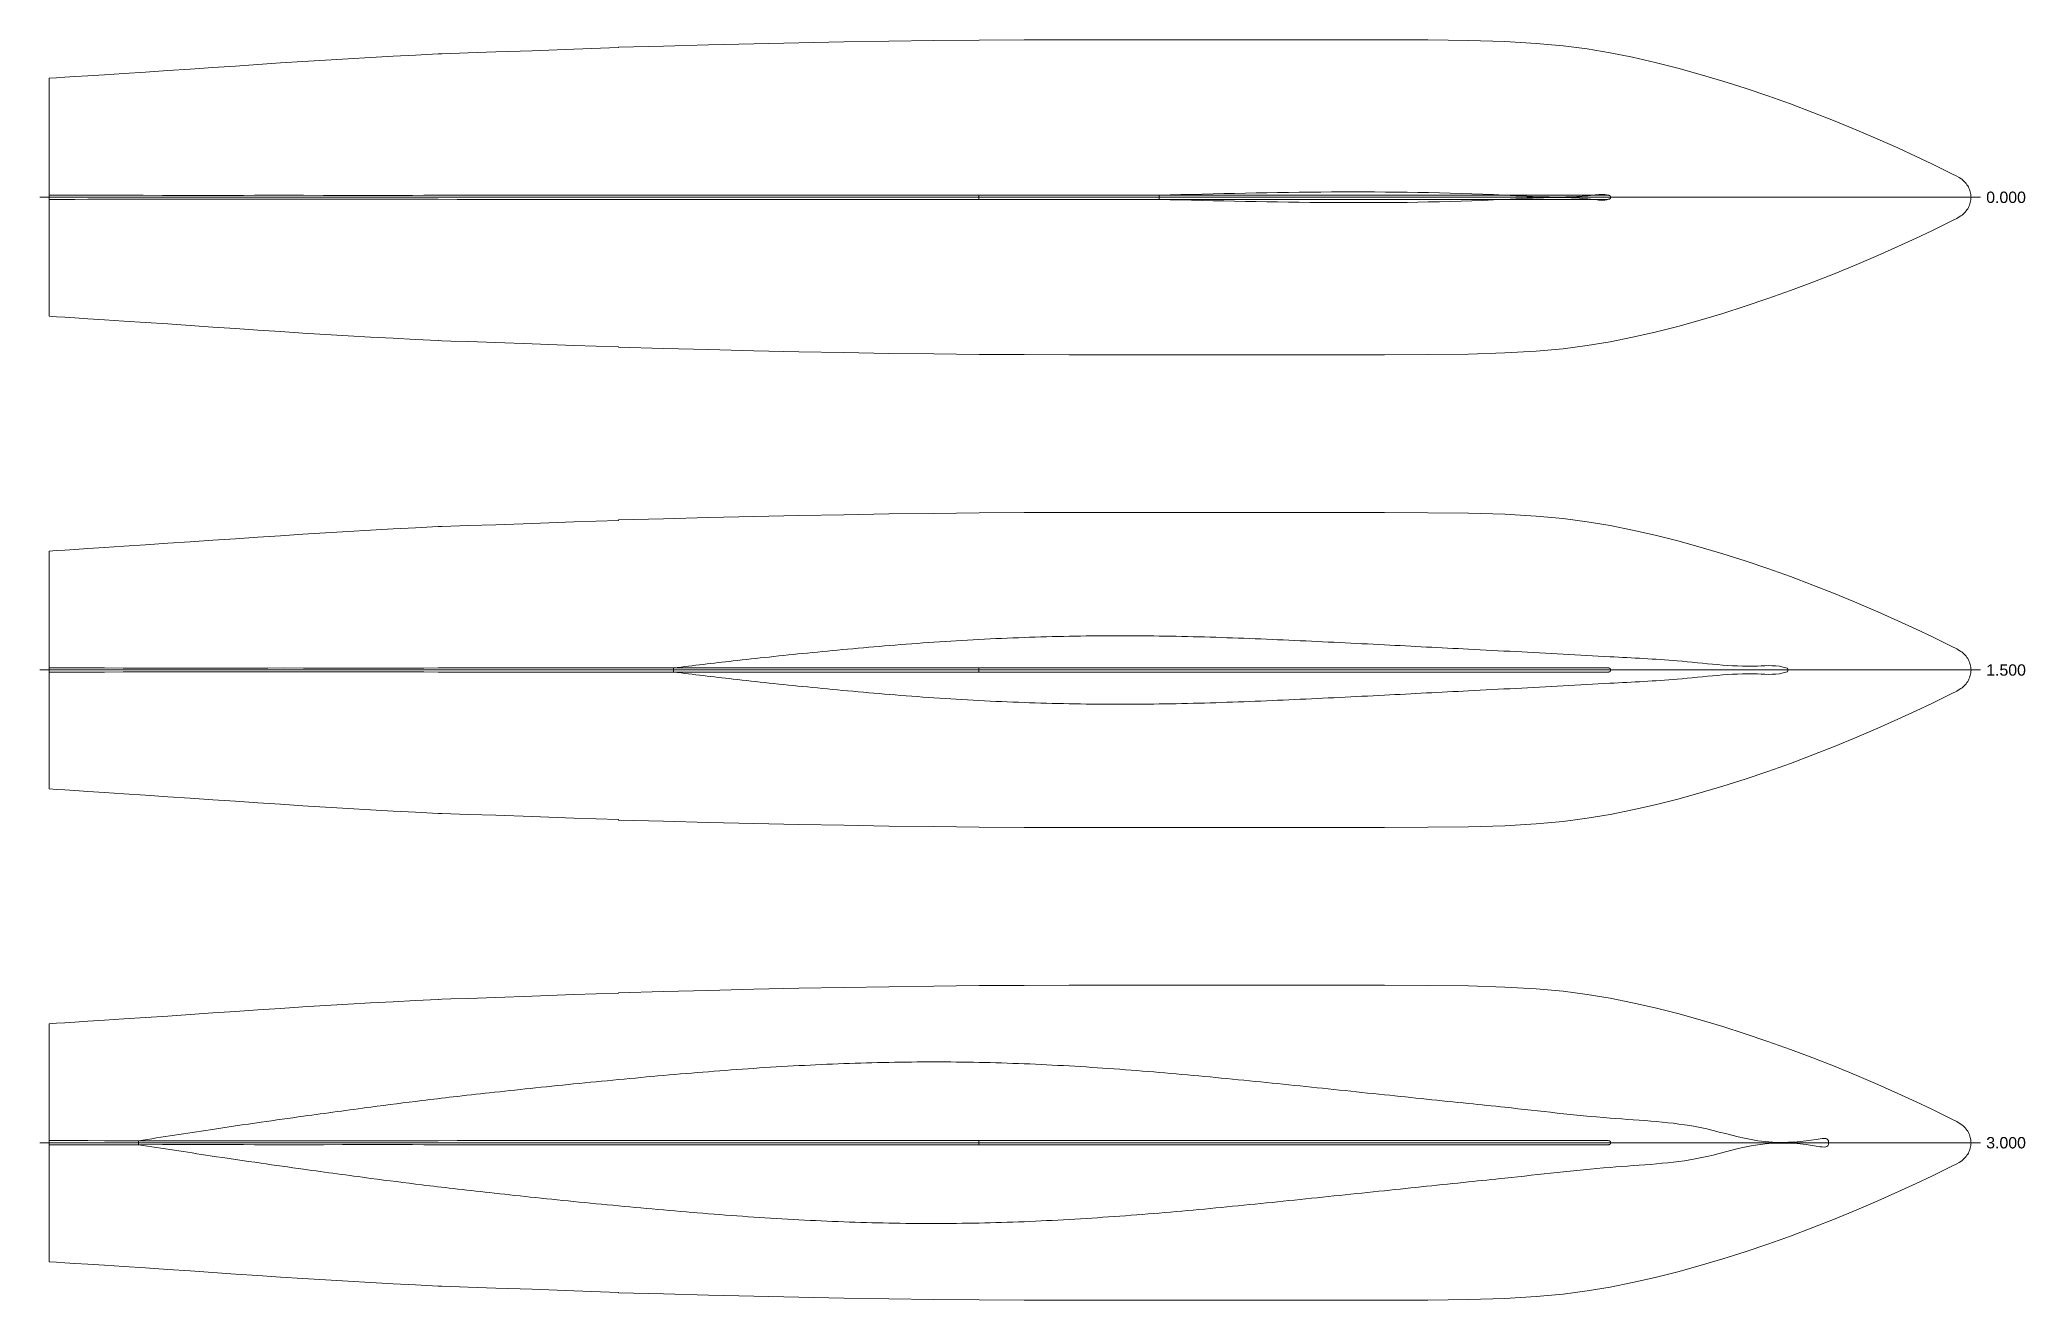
# Model space of a CAD drawing. Extents: x -2667 to 137820, y -377406 to -22201.
# Drawn here: x -2667 to 137199, y -111002 to -22201 of the extents above; entities that cross this region are included whole.
import ezdxf
from ezdxf.enums import TextEntityAlignment as Align

# ---------------------------------------------------------------- set-up
doc = ezdxf.new("R2010")
doc.units = 0
doc.header["$MEASUREMENT"] = 0
doc.linetypes.add('Center', pattern=[2000, 1250, -250, 250, -250])
for name, color, linetype, lineweight, true_color in [('Center_line', 1, 'Center', 0, 0xff0000), ('edges', 8, 'Continuous', 0, 0x808080), ('Text', 7, 'Continuous', 0, 0xffffff), ('Waterlines', 150, 'Continuous', 0, 0x007fff)]:
    doc.layers.add(name, color=color, linetype=linetype, lineweight=lineweight, true_color=true_color)
doc.styles.add('textstyle11', font='')
doc.styles.add('textstyle12', font='')
doc.styles.add('textstyle13', font='')
doc.styles.get('textstyle11').set_extended_font_data('arial.ttf')
doc.styles.get('textstyle12').set_extended_font_data('arial.ttf')
doc.styles.get('textstyle13').set_extended_font_data('arial.ttf')

msp = doc.modelspace()

# ---------------------------------------------------------------- texts
at = {"layer": 'Text'}
for s, style, p in [('0.000', 'textstyle11', (134446, -33301)), ('1.500', 'textstyle12', (134446, -66601)), ('3.000', 'textstyle13', (134446, -99902))]:
    msp.add_text(s, height=800, dxfattribs=dict(at, style=style)).set_placement(p, align=Align.MIDDLE_LEFT)

# ---------------------------------------------------------------- linework, layer by layer
at = {"layer": 'Center_line'}
for p, q in [((-2667, -33301), (134046, -33301)), ((-2667, -66601), (134046, -66601)), ((-2667, -99902), (134046, -99902))]:
    msp.add_line(p, q, dxfattribs=at)
at = {"layer": 'edges'}
for points in [[(38100, -22731), (41275, -22648), (44450, -22568), (47625, -22492), (50800, -22422), (53975, -22360), (57150, -22307), (60325, -22265), (63500, -22234), (66675, -22215), (69850, -22205), (73025, -22201), (76200, -22201), (79375, -22201), (82550, -22201), (85725, -22201), (88900, -22201), (92058, -22203), (95118, -22217), (97979, -22257), (100542, -22334), (102741, -22459), (104643, -22633), (106346, -22855), (107950, -23126), (109537, -23442), (111125, -23803), (112712, -24204), (114300, -24642), (115887, -25115), (117475, -25621), (119062, -26159), (120650, -26726), (122235, -27320), (123802, -27935), (125337, -28564), (126820, -29199), (128229, -29829), (129511, -30422), (130607, -30944), (131458, -31357), (132027, -31639), (132366, -31814), (132551, -31917), (132655, -31987), (132741, -32053), (132821, -32121), (132896, -32191), (132966, -32263), (133029, -32338), (133088, -32415), (133140, -32494), (133188, -32575), (133229, -32659), (133265, -32745), (133296, -32833), (133321, -32923), (133340, -33015), (133356, -33110), (133369, -33205), (133380, -33301)], [(-194, -24803), (725, -24744), (1893, -24668), (3266, -24579), (4774, -24480), (6350, -24376), (7938, -24269), (9525, -24161), (11113, -24053), (12700, -23946), (14288, -23840), (15875, -23738), (17463, -23639), (19050, -23544), (20638, -23454), (22225, -23367), (23813, -23283), (25400, -23201)], [(25400, -23201), (25433, -23201), (25665, -23195), (26293, -23174), (27517, -23132)], [(27517, -23132), (29468, -23064), (32015, -22974), (34958, -22870), (38100, -22760)], [(38100, -22760), (38100, -22752), (38100, -22745), (38100, -22738), (38100, -22731)], [(-2001, -33301), (-2001, -31206), (-2000, -29111), (-2000, -27016), (-2000, -24921)], [(-2000, -24921), (-1489, -24887)], [(-1998, -33151), (-1998, -32632), (-1999, -32101), (-1999, -31545), (-2000, -30952), (-2000, -30315), (-2000, -29659), (-2000, -29011), (-2000, -28401), (-2000, -27853), (-2000, -27369), (-2000, -26945), (-2000, -26577), (-2000, -26261), (-2000, -25992), (-2000, -25765), (-2000, -25575), (-2000, -25417), (-2000, -25288), (-2000, -25185), (-2000, -25105), (-2000, -25046), (-2000, -25004), (-2000, -24975), (-2000, -24956), (-2000, -24942), (-2000, -24932), (-2000, -24926), (-2000, -24921)], [(-1489, -24887), (-909, -24850)], [(-909, -24850), (-194, -24803)], [(-1998, -33301), (-1999, -33301), (-2000, -33301), (-2000, -33301), (-2001, -33301), (-2001, -33301), (-2001, -33301), (-2001, -33301), (-2001, -33301), (-2001, -33301), (-2001, -33301), (-2001, -33301), (-2001, -33301), (-2001, -33301), (-2001, -33301), (-2001, -33301), (-2001, -33301), (-2001, -33301), (-2001, -33301), (-2001, -33301), (-2001, -33301), (-2001, -33301), (-2001, -33301), (-2001, -33301), (-2001, -33301), (-2001, -33301), (-2001, -33301), (-2001, -33301), (-2001, -33301)], [(-1998, -33301), (-1999, -33301), (-2000, -33301), (-2000, -33301), (-2001, -33301), (-2001, -33301), (-2001, -33301), (-2001, -33301), (-2001, -33301), (-2001, -33301), (-2001, -33301), (-2001, -33301), (-2001, -33301), (-2001, -33301), (-2001, -33301), (-2001, -33301), (-2001, -33301), (-2001, -33301), (-2001, -33301), (-2001, -33301), (-2001, -33301), (-2001, -33301), (-2001, -33301), (-2001, -33301), (-2001, -33301), (-2001, -33301), (-2001, -33301), (-2001, -33301), (-2001, -33301)], [(-2001, -33301), (-2001, -35396), (-2000, -37491), (-2000, -39586), (-2000, -41681)], [(-1998, -33451), (-1998, -33969), (-1999, -34500), (-1999, -35056), (-2000, -35650), (-2000, -36286), (-2000, -36943), (-2000, -37591), (-2000, -38200), (-2000, -38748), (-2000, -39232), (-2000, -39656), (-2000, -40024), (-2000, -40340), (-2000, -40609), (-2000, -40836), (-2000, -41026), (-2000, -41184), (-2000, -41313), (-2000, -41416), (-2000, -41496), (-2000, -41555), (-2000, -41597), (-2000, -41626), (-2000, -41646), (-2000, -41659), (-2000, -41669), (-2000, -41675), (-2000, -41681)], [(63495, -33151), (61273, -33152), (59131, -33153), (57152, -33154), (55417, -33155), (53973, -33155), (52744, -33155), (51616, -33155), (50480, -33154), (49243, -33153), (47895, -33152), (46444, -33152), (44901, -33151), (43287, -33151), (41681, -33151), (40178, -33152), (38871, -33152), (37805, -33152), (36832, -33151), (35757, -33151), (34384, -33151), (32591, -33151), (30553, -33152), (28520, -33153), (26739, -33155), (25393, -33159), (24396, -33163), (23593, -33167), (22831, -33169), (21979, -33171), (21007, -33170), (19907, -33168), (18672, -33166), (17314, -33164), (15916, -33161), (14578, -33160), (13403, -33160), (12458, -33162), (11678, -33165), (10964, -33168), (10219, -33170), (9360, -33171), (8370, -33170), (7249, -33168), (5994, -33166), (4624, -33163), (3221, -33161), (1888, -33158), (725, -33156), (-193, -33154), (-908, -33153), (-1487, -33152), (-1998, -33151)], [(-1998, -33301), (-1998, -33263), (-1998, -33226), (-1998, -33188), (-1998, -33151)], [(63495, -33301), (61273, -33301), (59131, -33301), (57152, -33301), (55416, -33301), (53973, -33301), (52743, -33301), (51616, -33301), (50479, -33301), (49242, -33301), (47894, -33301), (46444, -33301), (44900, -33301), (43286, -33301), (41681, -33301), (40178, -33301), (38871, -33301), (37805, -33301), (36832, -33301), (35757, -33301), (34383, -33301), (32590, -33301), (30553, -33301), (28519, -33301), (26739, -33301), (25393, -33301), (24396, -33301), (23593, -33301), (22830, -33301), (21979, -33301), (21006, -33301), (19907, -33301), (18672, -33301), (17314, -33301), (15916, -33301), (14578, -33301), (13403, -33301), (12458, -33301), (11677, -33301), (10964, -33301), (10219, -33301), (9360, -33301), (8370, -33301), (7249, -33301), (5994, -33301), (4624, -33301), (3221, -33301), (1888, -33301), (725, -33301), (-194, -33301), (-909, -33301), (-1488, -33301), (-1998, -33301)], [(63495, -33301), (61273, -33301), (59131, -33301), (57152, -33301), (55416, -33301), (53973, -33301), (52743, -33301), (51616, -33301), (50479, -33301), (49242, -33301), (47894, -33301), (46444, -33301), (44900, -33301), (43286, -33301), (41681, -33301), (40178, -33301), (38871, -33301), (37805, -33301), (36832, -33301), (35757, -33301), (34383, -33301), (32590, -33301), (30553, -33301), (28519, -33301), (26739, -33301), (25393, -33301), (24396, -33301), (23593, -33301), (22830, -33301), (21979, -33301), (21006, -33301), (19907, -33301), (18672, -33301), (17314, -33301), (15916, -33301), (14578, -33301), (13403, -33301), (12458, -33301), (11677, -33301), (10964, -33301), (10219, -33301), (9360, -33301), (8370, -33301), (7249, -33301), (5994, -33301), (4624, -33301), (3221, -33301), (1888, -33301), (725, -33301), (-194, -33301), (-909, -33301), (-1488, -33301), (-1998, -33301)], [(-1998, -33301), (-1998, -33338), (-1998, -33376), (-1998, -33413), (-1998, -33451)], [(63495, -33451), (61273, -33449), (59131, -33448), (57152, -33447), (55417, -33446), (53973, -33446), (52744, -33446), (51616, -33446), (50480, -33447), (49243, -33448), (47895, -33449), (46444, -33449), (44901, -33450), (43287, -33450), (41681, -33450), (40178, -33450), (38871, -33450), (37805, -33450), (36832, -33450), (35757, -33450), (34384, -33450), (32591, -33450), (30553, -33450), (28520, -33448), (26739, -33446), (25393, -33442), (24396, -33438), (23593, -33434), (22831, -33432), (21979, -33431), (21007, -33431), (19907, -33433), (18672, -33435), (17314, -33438), (15916, -33440), (14578, -33441), (13403, -33441), (12458, -33439), (11678, -33436), (10964, -33433), (10219, -33431), (9360, -33430), (8370, -33431), (7249, -33433), (5994, -33435), (4624, -33438), (3221, -33441), (1888, -33443), (725, -33445), (-193, -33447), (-908, -33448), (-1487, -33450), (-1998, -33451)], [(38100, -43871), (41275, -43953), (44450, -44033), (47625, -44109), (50800, -44179), (53975, -44241), (57150, -44294), (60325, -44336), (63500, -44367), (66675, -44386), (69850, -44396), (73025, -44400), (76200, -44401), (79375, -44401), (82550, -44401), (85725, -44401), (88900, -44401), (92058, -44398), (95118, -44384), (97979, -44344), (100542, -44267), (102741, -44142), (104643, -43968), (106346, -43746), (107950, -43476), (109537, -43159), (111125, -42798), (112712, -42397), (114300, -41959), (115887, -41486), (117475, -40980), (119062, -40442), (120650, -39876), (122235, -39281), (123802, -38666), (125337, -38038), (126820, -37402), (128229, -36772), (129511, -36179), (130607, -35657), (131458, -35244), (132027, -34962), (132366, -34788), (132551, -34684), (132655, -34614), (132741, -34549), (132821, -34481), (132896, -34410), (132966, -34338), (133029, -34263), (133088, -34186), (133140, -34107), (133188, -34026), (133229, -33942), (133265, -33857), (133296, -33769), (133321, -33678), (133340, -33586), (133356, -33492), (133369, -33396), (133380, -33301)], [(65616, -33151), (64392, -33151), (63764, -33151), (63532, -33151), (63498, -33151), (63498, -33151), (63497, -33151), (63496, -33151), (63495, -33151)], [(63495, -33301), (63495, -33263), (63495, -33226), (63495, -33188), (63495, -33151)], [(107868, -33301), (107828, -33301), (107696, -33301), (107374, -33301), (106766, -33301), (105792, -33301), (104429, -33301), (102672, -33301), (100514, -33301), (97967, -33301), (95114, -33301), (92058, -33301), (88900, -33301), (85725, -33301), (82550, -33301), (79375, -33301), (76200, -33301), (73058, -33301), (70114, -33301), (67567, -33301), (65616, -33301), (64392, -33301), (63764, -33301), (63532, -33301), (63498, -33301), (63498, -33301), (63497, -33301), (63496, -33301), (63495, -33301)], [(63495, -33301), (63495, -33338), (63495, -33376), (63495, -33413), (63495, -33451)], [(107868, -33301), (107828, -33301), (107696, -33301), (107374, -33301), (106766, -33301), (105792, -33301), (104429, -33301), (102672, -33301), (100514, -33301), (97967, -33301), (95114, -33301), (92058, -33301), (88900, -33301), (85725, -33301), (82550, -33301), (79375, -33301), (76200, -33301), (73058, -33301), (70114, -33301), (67567, -33301), (65616, -33301), (64392, -33301), (63764, -33301), (63532, -33301), (63498, -33301), (63498, -33301), (63497, -33301), (63496, -33301), (63495, -33301)], [(65616, -33451), (64392, -33451), (63764, -33451), (63532, -33451), (63498, -33451), (63498, -33451), (63497, -33451), (63496, -33451), (63495, -33451)], [(107856, -33158), (107823, -33156), (107694, -33154), (107374, -33152), (106766, -33152), (105792, -33151), (104429, -33151), (102672, -33151), (100514, -33151), (97967, -33151), (95114, -33151), (92058, -33151), (88900, -33151), (85725, -33151), (82550, -33151), (79375, -33151), (76200, -33151), (73058, -33151), (70114, -33151), (67567, -33151), (65616, -33151)], [(107856, -33443), (107823, -33445), (107694, -33447), (107374, -33449), (106766, -33450), (105792, -33450), (104429, -33450), (102672, -33451), (100514, -33451), (97967, -33451), (95114, -33451), (92058, -33451), (88900, -33451), (85725, -33451), (82550, -33451), (79375, -33451), (76200, -33451), (73058, -33451), (70114, -33451), (67567, -33451), (65616, -33451)], [(107856, -33158), (107872, -33162), (107887, -33166), (107901, -33171), (107913, -33176)], [(107856, -33443), (107872, -33439), (107887, -33435), (107901, -33430), (107913, -33425)], [(107990, -33301), (107957, -33301), (107926, -33301), (107896, -33301), (107868, -33301)], [(107990, -33301), (107957, -33301), (107926, -33301), (107896, -33301), (107868, -33301)], [(107913, -33176), (107925, -33183), (107936, -33190), (107946, -33198), (107954, -33206)], [(107913, -33425), (107925, -33418), (107936, -33411), (107946, -33403), (107954, -33395)], [(107954, -33206), (107962, -33216), (107969, -33226), (107974, -33237), (107979, -33248)], [(107954, -33395), (107962, -33385), (107969, -33375), (107974, -33364), (107979, -33353)], [(107979, -33248), (107983, -33261), (107986, -33274), (107988, -33287), (107990, -33301)], [(107979, -33353), (107983, -33340), (107986, -33327), (107988, -33314), (107990, -33301)], [(114963, -33301), (114532, -33301), (114169, -33301), (113800, -33301), (113331, -33301), (112670, -33301), (111750, -33301), (110616, -33301), (109339, -33301), (107990, -33301)], [(114963, -33301), (114532, -33301), (114169, -33301), (113800, -33301), (113331, -33301), (112670, -33301), (111750, -33301), (110616, -33301), (109339, -33301), (107990, -33301)], [(115457, -33301), (114963, -33301)], [(115457, -33301), (114963, -33301)], [(115991, -33301), (115457, -33301)], [(115991, -33301), (115457, -33301)], [(118579, -33301), (118114, -33301), (117613, -33301), (117086, -33301), (116541, -33301), (115991, -33301)], [(118579, -33301), (118114, -33301), (117613, -33301), (117086, -33301), (116541, -33301), (115991, -33301)], [(119001, -33301), (118579, -33301)], [(119001, -33301), (118579, -33301)], [(119385, -33301), (119001, -33301)], [(119385, -33301), (119001, -33301)], [(119735, -33301), (119385, -33301)], [(119735, -33301), (119385, -33301)], [(120059, -33301), (119735, -33301)], [(120059, -33301), (119735, -33301)], [(120361, -33301), (120059, -33301)], [(120361, -33301), (120059, -33301)], [(120649, -33301), (120361, -33301)], [(120649, -33301), (120361, -33301)], [(120926, -33301), (120649, -33301)], [(120926, -33301), (120649, -33301)], [(126301, -33301), (126094, -33301), (125915, -33301), (125752, -33301), (125597, -33301), (125440, -33301), (125279, -33301), (125112, -33301), (124941, -33301), (124763, -33301), (124585, -33301), (124408, -33301), (124239, -33301), (124080, -33301), (123929, -33301), (123781, -33301), (123634, -33301), (123483, -33301), (123327, -33301), (123166, -33301), (122998, -33301), (122822, -33301), (122636, -33301), (122436, -33301), (122219, -33301), (121982, -33301), (121729, -33301), (121466, -33301), (121197, -33301), (120926, -33301)], [(126301, -33301), (126094, -33301), (125915, -33301), (125752, -33301), (125597, -33301), (125440, -33301), (125279, -33301), (125112, -33301), (124941, -33301), (124763, -33301), (124585, -33301), (124408, -33301), (124239, -33301), (124080, -33301), (123929, -33301), (123781, -33301), (123634, -33301), (123483, -33301), (123327, -33301), (123166, -33301), (122998, -33301), (122822, -33301), (122636, -33301), (122436, -33301), (122219, -33301), (121982, -33301), (121729, -33301), (121466, -33301), (121197, -33301), (120926, -33301)], [(126544, -33301), (126301, -33301)], [(126544, -33301), (126301, -33301)], [(126829, -33301), (126544, -33301)], [(126829, -33301), (126544, -33301)], [(127157, -33301), (126829, -33301)], [(127157, -33301), (126829, -33301)], [(133380, -33301), (132882, -33301), (132383, -33301), (131885, -33301), (131386, -33301), (130888, -33301), (130389, -33301), (129891, -33301), (129393, -33301), (128896, -33301), (128412, -33301), (127953, -33301), (127531, -33301), (127157, -33301)], [(133380, -33301), (132882, -33301), (132383, -33301), (131885, -33301), (131386, -33301), (130888, -33301), (130389, -33301), (129891, -33301), (129393, -33301), (128896, -33301), (128412, -33301), (127953, -33301), (127531, -33301), (127157, -33301)], [(-2000, -41681), (-1489, -41714)], [(-1489, -41714), (-909, -41751)], [(-909, -41751), (-194, -41798)], [(-194, -41798), (725, -41857), (1893, -41933), (3266, -42022), (4774, -42121), (6350, -42226), (7938, -42333), (9525, -42441), (11113, -42549), (12700, -42656), (14288, -42761), (15875, -42863), (17463, -42962), (19050, -43057), (20638, -43147), (22225, -43234), (23813, -43318), (25400, -43401)], [(25400, -43401), (25433, -43400), (25665, -43407), (26293, -43427), (27517, -43469)], [(27517, -43469), (29468, -43538), (32015, -43627), (34958, -43731), (38100, -43842)], [(38100, -43842), (38100, -43849), (38100, -43856), (38100, -43863), (38100, -43871)], [(38100, -56031), (41275, -55949), (44450, -55869), (47625, -55793), (50800, -55723), (53975, -55661), (57150, -55608), (60325, -55566), (63500, -55534), (66675, -55515), (69850, -55505), (73025, -55502), (76200, -55501), (79375, -55501), (82550, -55501), (85725, -55501), (88900, -55501), (92058, -55503), (95118, -55518), (97979, -55557), (100542, -55634), (102741, -55759), (104643, -55933), (106346, -56156), (107950, -56426), (109537, -56743), (111125, -57103), (112712, -57504), (114300, -57943), (115887, -58416), (117475, -58922), (119062, -59459), (120650, -60026), (122235, -60620), (123802, -61235), (125337, -61864), (126820, -62499), (128229, -63129), (129511, -63723), (130607, -64244), (131458, -64658), (132027, -64940), (132366, -65114), (132551, -65218), (132655, -65287), (132741, -65353), (132821, -65421), (132896, -65491), (132966, -65564), (133029, -65638), (133088, -65715), (133140, -65794), (133188, -65876), (133229, -65959), (133265, -66045), (133296, -66133), (133321, -66223), (133340, -66316), (133356, -66410), (133369, -66505), (133380, -66601)], [(-194, -58104), (725, -58044), (1893, -57969), (3266, -57880), (4774, -57781), (6350, -57676), (7938, -57569), (9525, -57461), (11113, -57353), (12700, -57246), (14288, -57141), (15875, -57038), (17463, -56939), (19050, -56844), (20638, -56754), (22225, -56668), (23813, -56584), (25400, -56501)], [(25400, -56501), (25433, -56502), (25665, -56495), (26293, -56474), (27517, -56432)], [(27517, -56432), (29468, -56364), (32015, -56275), (34958, -56171), (38100, -56060)], [(38100, -56060), (38100, -56053), (38100, -56046), (38100, -56038), (38100, -56031)], [(-2001, -66601), (-2001, -64506), (-2000, -62411), (-2000, -60316), (-2000, -58221)], [(-2000, -58221), (-1489, -58188)], [(-1998, -66451), (-1998, -65933), (-1999, -65402), (-1999, -64846), (-2000, -64252), (-2000, -63616), (-2000, -62959), (-2000, -62311), (-2000, -61701), (-2000, -61154), (-2000, -60670), (-2000, -60246), (-2000, -59878), (-2000, -59562), (-2000, -59293), (-2000, -59066), (-2000, -58876), (-2000, -58718), (-2000, -58588), (-2000, -58486), (-2000, -58406), (-2000, -58347), (-2000, -58305), (-2000, -58276), (-2000, -58256), (-2000, -58242), (-2000, -58233), (-2000, -58226), (-2000, -58221)], [(-1489, -58188), (-909, -58150)], [(-909, -58150), (-194, -58104)], [(-1998, -66601), (-1999, -66601), (-2000, -66601), (-2000, -66601), (-2001, -66601), (-2001, -66601), (-2001, -66601), (-2001, -66601), (-2001, -66601), (-2001, -66601), (-2001, -66601), (-2001, -66601), (-2001, -66601), (-2001, -66601), (-2001, -66601), (-2001, -66601), (-2001, -66601), (-2001, -66601), (-2001, -66601), (-2001, -66601), (-2001, -66601), (-2001, -66601), (-2001, -66601), (-2001, -66601), (-2001, -66601), (-2001, -66601), (-2001, -66601), (-2001, -66601), (-2001, -66601)], [(-1998, -66601), (-1999, -66601), (-2000, -66601), (-2000, -66601), (-2001, -66601), (-2001, -66601), (-2001, -66601), (-2001, -66601), (-2001, -66601), (-2001, -66601), (-2001, -66601), (-2001, -66601), (-2001, -66601), (-2001, -66601), (-2001, -66601), (-2001, -66601), (-2001, -66601), (-2001, -66601), (-2001, -66601), (-2001, -66601), (-2001, -66601), (-2001, -66601), (-2001, -66601), (-2001, -66601), (-2001, -66601), (-2001, -66601), (-2001, -66601), (-2001, -66601), (-2001, -66601)], [(-2001, -66601), (-2001, -68696), (-2000, -70791), (-2000, -72886), (-2000, -74981)], [(-1998, -66751), (-1998, -67270), (-1999, -67801), (-1999, -68357), (-2000, -68950), (-2000, -69586), (-2000, -70243), (-2000, -70891), (-2000, -71501), (-2000, -72048), (-2000, -72532), (-2000, -72956), (-2000, -73324), (-2000, -73640), (-2000, -73909), (-2000, -74136), (-2000, -74327), (-2000, -74485), (-2000, -74614), (-2000, -74717), (-2000, -74796), (-2000, -74855), (-2000, -74897), (-2000, -74927), (-2000, -74946), (-2000, -74960), (-2000, -74969), (-2000, -74976), (-2000, -74981)], [(63495, -66451), (61273, -66453), (59131, -66454), (57152, -66455), (55417, -66456), (53973, -66456), (52744, -66456), (51616, -66455), (50480, -66455), (49243, -66454), (47895, -66453), (46444, -66452), (44901, -66452), (43287, -66452), (41681, -66452), (40178, -66452), (38871, -66452), (37805, -66452), (36832, -66452), (35757, -66452), (34384, -66452), (32591, -66452), (30553, -66452), (28520, -66453), (26739, -66456), (25393, -66459), (24396, -66464), (23593, -66467), (22831, -66470), (21979, -66471), (21007, -66471), (19907, -66469), (18672, -66467), (17314, -66464), (15916, -66462), (14578, -66460), (13403, -66461), (12458, -66462), (11678, -66465), (10964, -66468), (10219, -66471), (9360, -66471), (8370, -66470), (7249, -66469), (5994, -66466), (4624, -66464), (3221, -66461), (1888, -66459), (725, -66456), (-193, -66455), (-908, -66453), (-1487, -66452), (-1998, -66451)], [(-1998, -66601), (-1998, -66564), (-1998, -66526), (-1998, -66489), (-1998, -66451)], [(63495, -66601), (61273, -66601), (59131, -66601), (57152, -66601), (55416, -66601), (53973, -66601), (52743, -66601), (51616, -66601), (50479, -66601), (49242, -66601), (47894, -66601), (46444, -66601), (44900, -66601), (43286, -66601), (41681, -66601), (40178, -66601), (38871, -66601), (37805, -66601), (36832, -66601), (35757, -66601), (34383, -66601), (32590, -66601), (30553, -66601), (28519, -66601), (26739, -66601), (25393, -66601), (24396, -66601), (23593, -66601), (22830, -66601), (21979, -66601), (21006, -66601), (19907, -66601), (18672, -66601), (17314, -66601), (15916, -66601), (14578, -66601), (13403, -66601), (12458, -66601), (11677, -66601), (10964, -66601), (10219, -66601), (9360, -66601), (8370, -66601), (7249, -66601), (5994, -66601), (4624, -66601), (3221, -66601), (1888, -66601), (725, -66601), (-194, -66601), (-909, -66601), (-1488, -66601), (-1998, -66601)], [(63495, -66601), (61273, -66601), (59131, -66601), (57152, -66601), (55416, -66601), (53973, -66601), (52743, -66601), (51616, -66601), (50479, -66601), (49242, -66601), (47894, -66601), (46444, -66601), (44900, -66601), (43286, -66601), (41681, -66601), (40178, -66601), (38871, -66601), (37805, -66601), (36832, -66601), (35757, -66601), (34383, -66601), (32590, -66601), (30553, -66601), (28519, -66601), (26739, -66601), (25393, -66601), (24396, -66601), (23593, -66601), (22830, -66601), (21979, -66601), (21006, -66601), (19907, -66601), (18672, -66601), (17314, -66601), (15916, -66601), (14578, -66601), (13403, -66601), (12458, -66601), (11677, -66601), (10964, -66601), (10219, -66601), (9360, -66601), (8370, -66601), (7249, -66601), (5994, -66601), (4624, -66601), (3221, -66601), (1888, -66601), (725, -66601), (-194, -66601), (-909, -66601), (-1488, -66601), (-1998, -66601)], [(-1998, -66601), (-1998, -66639), (-1998, -66676), (-1998, -66714), (-1998, -66751)], [(63495, -66751), (61273, -66750), (59131, -66748), (57152, -66747), (55417, -66746), (53973, -66746), (52744, -66746), (51616, -66747), (50480, -66748), (49243, -66748), (47895, -66749), (46444, -66750), (44901, -66750), (43287, -66750), (41681, -66750), (40178, -66750), (38871, -66750), (37805, -66750), (36832, -66750), (35757, -66751), (34384, -66751), (32591, -66751), (30553, -66750), (28520, -66749), (26739, -66746), (25393, -66743), (24396, -66739), (23593, -66735), (22831, -66732), (21979, -66731), (21007, -66732), (19907, -66733), (18672, -66736), (17314, -66738), (15916, -66740), (14578, -66742), (13403, -66742), (12458, -66740), (11678, -66737), (10964, -66734), (10219, -66732), (9360, -66731), (8370, -66732), (7249, -66733), (5994, -66736), (4624, -66738), (3221, -66741), (1888, -66744), (725, -66746), (-193, -66748), (-908, -66749), (-1487, -66750), (-1998, -66751)], [(38100, -77171), (41275, -77253), (44450, -77333), (47625, -77409), (50800, -77479), (53975, -77541), (57150, -77594), (60325, -77637), (63500, -77668), (66675, -77687), (69850, -77697), (73025, -77701), (76200, -77701), (79375, -77701), (82550, -77701), (85725, -77701), (88900, -77701), (92058, -77699), (95118, -77684), (97979, -77645), (100542, -77568), (102741, -77443), (104643, -77269), (106346, -77046), (107950, -76776), (109537, -76459), (111125, -76099), (112712, -75698), (114300, -75259), (115887, -74786), (117475, -74280), (119062, -73743), (120650, -73176), (122235, -72582), (123802, -71967), (125337, -71338), (126820, -70703), (128229, -70073), (129511, -69479), (130607, -68958), (131458, -68544), (132027, -68263), (132366, -68088), (132551, -67984), (132655, -67915), (132741, -67849), (132821, -67781), (132896, -67711), (132966, -67639), (133029, -67564), (133088, -67487), (133140, -67408), (133188, -67327), (133229, -67243), (133265, -67157), (133296, -67069), (133321, -66979), (133340, -66886), (133356, -66792), (133369, -66697), (133380, -66601)], [(65616, -66451), (64392, -66451), (63764, -66451), (63532, -66451), (63498, -66451), (63498, -66451), (63497, -66451), (63496, -66451), (63495, -66451)], [(63495, -66601), (63495, -66564), (63495, -66526), (63495, -66489), (63495, -66451)], [(107868, -66601), (107828, -66601), (107696, -66601), (107374, -66601), (106766, -66601), (105792, -66601), (104429, -66601), (102672, -66601), (100514, -66601), (97967, -66601), (95114, -66601), (92058, -66601), (88900, -66601), (85725, -66601), (82550, -66601), (79375, -66601), (76200, -66601), (73058, -66601), (70114, -66601), (67567, -66601), (65616, -66601), (64392, -66601), (63764, -66601), (63532, -66601), (63498, -66601), (63498, -66601), (63497, -66601), (63496, -66601), (63495, -66601)], [(63495, -66601), (63495, -66639), (63495, -66676), (63495, -66714), (63495, -66751)], [(107868, -66601), (107828, -66601), (107696, -66601), (107374, -66601), (106766, -66601), (105792, -66601), (104429, -66601), (102672, -66601), (100514, -66601), (97967, -66601), (95114, -66601), (92058, -66601), (88900, -66601), (85725, -66601), (82550, -66601), (79375, -66601), (76200, -66601), (73058, -66601), (70114, -66601), (67567, -66601), (65616, -66601), (64392, -66601), (63764, -66601), (63532, -66601), (63498, -66601), (63498, -66601), (63497, -66601), (63496, -66601), (63495, -66601)], [(65616, -66751), (64392, -66751), (63764, -66751), (63532, -66751), (63498, -66751), (63498, -66751), (63497, -66751), (63496, -66751), (63495, -66751)], [(107856, -66459), (107823, -66456), (107694, -66454), (107374, -66453), (106766, -66452), (105792, -66452), (104429, -66451), (102672, -66451), (100514, -66451), (97967, -66451), (95114, -66451), (92058, -66451), (88900, -66451), (85725, -66451), (82550, -66451), (79375, -66451), (76200, -66451), (73058, -66451), (70114, -66451), (67567, -66451), (65616, -66451)], [(107856, -66743), (107823, -66746), (107694, -66748), (107374, -66749), (106766, -66750), (105792, -66751), (104429, -66751), (102672, -66751), (100514, -66751), (97967, -66751), (95114, -66751), (92058, -66751), (88900, -66751), (85725, -66751), (82550, -66751), (79375, -66751), (76200, -66751), (73058, -66751), (70114, -66751), (67567, -66751), (65616, -66751)], [(107856, -66459), (107872, -66462), (107887, -66467), (107901, -66471), (107913, -66477)], [(107856, -66743), (107872, -66740), (107887, -66736), (107901, -66731), (107913, -66725)], [(107990, -66601), (107957, -66601), (107926, -66601), (107896, -66601), (107868, -66601)], [(107990, -66601), (107957, -66601), (107926, -66601), (107896, -66601), (107868, -66601)], [(107913, -66477), (107925, -66483), (107936, -66491), (107946, -66498), (107954, -66507)], [(107913, -66725), (107925, -66719), (107936, -66712), (107946, -66704), (107954, -66695)], [(107954, -66507), (107962, -66516), (107969, -66527), (107974, -66537), (107979, -66549)], [(107954, -66695), (107962, -66686), (107969, -66676), (107974, -66665), (107979, -66653)], [(107979, -66549), (107983, -66561), (107986, -66574), (107988, -66588), (107990, -66601)], [(107979, -66653), (107983, -66641), (107986, -66628), (107988, -66615), (107990, -66601)], [(114963, -66601), (114532, -66601), (114169, -66601), (113800, -66601), (113331, -66601), (112670, -66601), (111750, -66601), (110616, -66601), (109339, -66601), (107990, -66601)], [(114963, -66601), (114532, -66601), (114169, -66601), (113800, -66601), (113331, -66601), (112670, -66601), (111750, -66601), (110616, -66601), (109339, -66601), (107990, -66601)], [(115457, -66601), (114963, -66601)], [(115457, -66601), (114963, -66601)], [(115991, -66601), (115457, -66601)], [(115991, -66601), (115457, -66601)], [(118579, -66601), (118114, -66601), (117613, -66601), (117086, -66601), (116541, -66601), (115991, -66601)], [(118579, -66601), (118114, -66601), (117613, -66601), (117086, -66601), (116541, -66601), (115991, -66601)], [(119001, -66601), (118579, -66601)], [(119001, -66601), (118579, -66601)], [(119385, -66601), (119001, -66601)], [(119385, -66601), (119001, -66601)], [(119735, -66601), (119385, -66601)], [(119735, -66601), (119385, -66601)], [(120059, -66601), (119735, -66601)], [(120059, -66601), (119735, -66601)], [(120361, -66601), (120059, -66601)], [(120361, -66601), (120059, -66601)], [(120649, -66601), (120361, -66601)], [(120649, -66601), (120361, -66601)], [(120926, -66601), (120649, -66601)], [(120926, -66601), (120649, -66601)], [(126301, -66601), (126094, -66601), (125915, -66601), (125752, -66601), (125597, -66601), (125440, -66601), (125279, -66601), (125112, -66601), (124941, -66601), (124763, -66601), (124585, -66601), (124408, -66601), (124239, -66601), (124080, -66601), (123929, -66601), (123781, -66601), (123634, -66601), (123483, -66601), (123327, -66601), (123166, -66601), (122998, -66601), (122822, -66601), (122636, -66601), (122436, -66601), (122219, -66601), (121982, -66601), (121729, -66601), (121466, -66601), (121197, -66601), (120926, -66601)], [(126301, -66601), (126094, -66601), (125915, -66601), (125752, -66601), (125597, -66601), (125440, -66601), (125279, -66601), (125112, -66601), (124941, -66601), (124763, -66601), (124585, -66601), (124408, -66601), (124239, -66601), (124080, -66601), (123929, -66601), (123781, -66601), (123634, -66601), (123483, -66601), (123327, -66601), (123166, -66601), (122998, -66601), (122822, -66601), (122636, -66601), (122436, -66601), (122219, -66601), (121982, -66601), (121729, -66601), (121466, -66601), (121197, -66601), (120926, -66601)], [(126544, -66601), (126301, -66601)], [(126544, -66601), (126301, -66601)], [(126829, -66601), (126544, -66601)], [(126829, -66601), (126544, -66601)], [(127157, -66601), (126829, -66601)], [(127157, -66601), (126829, -66601)], [(133380, -66601), (132882, -66601), (132383, -66601), (131885, -66601), (131386, -66601), (130888, -66601), (130389, -66601), (129891, -66601), (129393, -66601), (128896, -66601), (128412, -66601), (127953, -66601), (127531, -66601), (127157, -66601)], [(133380, -66601), (132882, -66601), (132383, -66601), (131885, -66601), (131386, -66601), (130888, -66601), (130389, -66601), (129891, -66601), (129393, -66601), (128896, -66601), (128412, -66601), (127953, -66601), (127531, -66601), (127157, -66601)], [(-2000, -74981), (-1489, -75014)], [(-1489, -75014), (-909, -75052)], [(-909, -75052), (-194, -75098)], [(-194, -75098), (725, -75158), (1893, -75233), (3266, -75323), (4774, -75421), (6350, -75526), (7938, -75633), (9525, -75741), (11113, -75849), (12700, -75956), (14288, -76061), (15875, -76164), (17463, -76263), (19050, -76358), (20638, -76448), (22225, -76534), (23813, -76618), (25400, -76701)], [(25400, -76701), (25433, -76701), (25665, -76707), (26293, -76728), (27517, -76770)], [(27517, -76770), (29468, -76838), (32015, -76928), (34958, -77031), (38100, -77142)], [(38100, -77142), (38100, -77149), (38100, -77157), (38100, -77164), (38100, -77171)], [(27517, -89733), (29468, -89665), (32015, -89575), (34958, -89471), (38100, -89361)], [(38100, -89332), (41275, -89250), (44450, -89169), (47625, -89093), (50800, -89023), (53975, -88961), (57150, -88909), (60325, -88866), (63500, -88835), (66675, -88816), (69850, -88806), (73025, -88802), (76200, -88802), (79375, -88802), (82550, -88802), (85725, -88802), (88900, -88802), (92058, -88804), (95118, -88818), (97979, -88858), (100542, -88935), (102741, -89060), (104643, -89234), (106346, -89457), (107950, -89727), (109537, -90043), (111125, -90404), (112712, -90805), (114300, -91243), (115887, -91717), (117475, -92223), (119062, -92760), (120650, -93327), (122235, -93921), (123802, -94536), (125337, -95165), (126820, -95800), (128229, -96430), (129511, -97024), (130607, -97545), (131458, -97958), (132027, -98240), (132366, -98415), (132551, -98519), (132655, -98588), (132741, -98654), (132821, -98722), (132896, -98792), (132966, -98864), (133029, -98939), (133088, -99016), (133140, -99095), (133188, -99176), (133229, -99260), (133265, -99346), (133296, -99434), (133321, -99524), (133340, -99616), (133356, -99711), (133369, -99806), (133380, -99902)], [(38100, -89361), (38100, -89353), (38100, -89346), (38100, -89339), (38100, -89332)], [(-194, -91404), (725, -91345), (1893, -91269), (3266, -91180), (4774, -91081), (6350, -90977), (7938, -90870), (9525, -90762), (11113, -90654), (12700, -90547), (14288, -90442), (15875, -90339), (17463, -90240), (19050, -90145), (20638, -90055), (22225, -89968), (23813, -89884), (25400, -89802)], [(25400, -89802), (25433, -89802), (25665, -89796), (26293, -89775), (27517, -89733)], [(-2001, -99902), (-2001, -97807), (-2000, -95712), (-2000, -93617), (-2000, -91522)], [(-2000, -91522), (-1489, -91488)], [(-1998, -99752), (-1998, -99233), (-1999, -98702), (-1999, -98146), (-2000, -97553), (-2000, -96916), (-2000, -96260), (-2000, -95612), (-2000, -95002), (-2000, -94454), (-2000, -93971), (-2000, -93547), (-2000, -93179), (-2000, -92863), (-2000, -92594), (-2000, -92367), (-2000, -92176), (-2000, -92018), (-2000, -91889), (-2000, -91786), (-2000, -91707), (-2000, -91647), (-2000, -91605), (-2000, -91576), (-2000, -91557), (-2000, -91543), (-2000, -91534), (-2000, -91527), (-2000, -91522)], [(-1489, -91488), (-909, -91451)], [(-909, -91451), (-194, -91404)], [(-1998, -99902), (-1999, -99902), (-2000, -99902), (-2000, -99902), (-2001, -99902), (-2001, -99902), (-2001, -99902), (-2001, -99902), (-2001, -99902), (-2001, -99902), (-2001, -99902), (-2001, -99902), (-2001, -99902), (-2001, -99902), (-2001, -99902), (-2001, -99902), (-2001, -99902), (-2001, -99902), (-2001, -99902), (-2001, -99902), (-2001, -99902), (-2001, -99902), (-2001, -99902), (-2001, -99902), (-2001, -99902), (-2001, -99902), (-2001, -99902), (-2001, -99902), (-2001, -99902)], [(-1998, -99902), (-1999, -99902), (-2000, -99902), (-2000, -99902), (-2001, -99902), (-2001, -99902), (-2001, -99902), (-2001, -99902), (-2001, -99902), (-2001, -99902), (-2001, -99902), (-2001, -99902), (-2001, -99902), (-2001, -99902), (-2001, -99902), (-2001, -99902), (-2001, -99902), (-2001, -99902), (-2001, -99902), (-2001, -99902), (-2001, -99902), (-2001, -99902), (-2001, -99902), (-2001, -99902), (-2001, -99902), (-2001, -99902), (-2001, -99902), (-2001, -99902), (-2001, -99902)], [(-2001, -99902), (-2001, -101997), (-2000, -104092), (-2000, -106187), (-2000, -108282)], [(-1998, -100052), (-1998, -100570), (-1999, -101101), (-1999, -101657), (-2000, -102251), (-2000, -102887), (-2000, -103544), (-2000, -104192), (-2000, -104801), (-2000, -105349), (-2000, -105833), (-2000, -106257), (-2000, -106625), (-2000, -106941), (-2000, -107210), (-2000, -107437), (-2000, -107627), (-2000, -107785), (-2000, -107914), (-2000, -108017), (-2000, -108097), (-2000, -108156), (-2000, -108198), (-2000, -108227), (-2000, -108247), (-2000, -108260), (-2000, -108270), (-2000, -108276), (-2000, -108282)], [(63495, -99752), (61273, -99753), (59131, -99755), (57152, -99756), (55417, -99756), (53973, -99757), (52744, -99756), (51616, -99756), (50480, -99755), (49243, -99754), (47895, -99754), (46444, -99753), (44901, -99753), (43287, -99752), (41681, -99752), (40178, -99753), (38871, -99753), (37805, -99753), (36832, -99752), (35757, -99752), (34384, -99752), (32591, -99752), (30553, -99753), (28520, -99754), (26739, -99756), (25393, -99760), (24396, -99764), (23593, -99768), (22831, -99771), (21979, -99772), (21007, -99771), (19907, -99770), (18672, -99767), (17314, -99765), (15916, -99762), (14578, -99761), (13403, -99761), (12458, -99763), (11678, -99766), (10964, -99769), (10219, -99771), (9360, -99772), (8370, -99771), (7249, -99769), (5994, -99767), (4624, -99764), (3221, -99762), (1888, -99759), (725, -99757), (-193, -99755), (-908, -99754), (-1487, -99753), (-1998, -99752)], [(-1998, -99902), (-1998, -99864), (-1998, -99827), (-1998, -99789), (-1998, -99752)], [(63495, -99902), (61273, -99902), (59131, -99902), (57152, -99902), (55416, -99902), (53973, -99902), (52743, -99902), (51616, -99902), (50479, -99902), (49242, -99902), (47894, -99902), (46444, -99902), (44900, -99902), (43286, -99902), (41681, -99902), (40178, -99902), (38871, -99902), (37805, -99902), (36832, -99902), (35757, -99902), (34383, -99902), (32590, -99902), (30553, -99902), (28519, -99902), (26739, -99902), (25393, -99902), (24396, -99902), (23593, -99902), (22830, -99902), (21979, -99902), (21006, -99902), (19907, -99902), (18672, -99902), (17314, -99902), (15916, -99902), (14578, -99902), (13403, -99902), (12458, -99902), (11677, -99902), (10964, -99902), (10219, -99902), (9360, -99902), (8370, -99902), (7249, -99902), (5994, -99902), (4624, -99902), (3221, -99902), (1888, -99902), (725, -99902), (-194, -99902), (-909, -99902), (-1488, -99902), (-1998, -99902)], [(63495, -99902), (61273, -99902), (59131, -99902), (57152, -99902), (55416, -99902), (53973, -99902), (52743, -99902), (51616, -99902), (50479, -99902), (49242, -99902), (47894, -99902), (46444, -99902), (44900, -99902), (43286, -99902), (41681, -99902), (40178, -99902), (38871, -99902), (37805, -99902), (36832, -99902), (35757, -99902), (34383, -99902), (32590, -99902), (30553, -99902), (28519, -99902), (26739, -99902), (25393, -99902), (24396, -99902), (23593, -99902), (22830, -99902), (21979, -99902), (21006, -99902), (19907, -99902), (18672, -99902), (17314, -99902), (15916, -99902), (14578, -99902), (13403, -99902), (12458, -99902), (11677, -99902), (10964, -99902), (10219, -99902), (9360, -99902), (8370, -99902), (7249, -99902), (5994, -99902), (4624, -99902), (3221, -99902), (1888, -99902), (725, -99902), (-194, -99902), (-909, -99902), (-1488, -99902), (-1998, -99902)], [(-1998, -99902), (-1998, -99939), (-1998, -99977), (-1998, -100014), (-1998, -100052)], [(63495, -100052), (61273, -100050), (59131, -100049), (57152, -100048), (55417, -100047), (53973, -100047), (52744, -100047), (51616, -100048), (50480, -100048), (49243, -100049), (47895, -100050), (46444, -100050), (44901, -100051), (43287, -100051), (41681, -100051), (40178, -100051), (38871, -100051), (37805, -100051), (36832, -100051), (35757, -100051), (34384, -100051), (32591, -100051), (30553, -100051), (28520, -100049), (26739, -100047), (25393, -100043), (24396, -100039), (23593, -100035), (22831, -100033), (21979, -100032), (21007, -100032), (19907, -100034), (18672, -100036), (17314, -100039), (15916, -100041), (14578, -100042), (13403, -100042), (12458, -100040), (11678, -100038), (10964, -100034), (10219, -100032), (9360, -100032), (8370, -100032), (7249, -100034), (5994, -100036), (4624, -100039), (3221, -100042), (1888, -100044), (725, -100046), (-193, -100048), (-908, -100050), (-1487, -100051), (-1998, -100052)], [(38100, -110472), (41275, -110554), (44450, -110634), (47625, -110710), (50800, -110780), (53975, -110842), (57150, -110895), (60325, -110937), (63500, -110968), (66675, -110988), (69850, -110998), (73025, -111001), (76200, -111002), (79375, -111002), (82550, -111002), (85725, -111002), (88900, -111002), (92058, -111000), (95118, -110985), (97979, -110945), (100542, -110868), (102741, -110743), (104643, -110569), (106346, -110347), (107950, -110077), (109537, -109760), (111125, -109400), (112712, -108999), (114300, -108560), (115887, -108087), (117475, -107581), (119062, -107044), (120650, -106477), (122235, -105883), (123802, -105268), (125337, -104639), (126820, -104003), (128229, -103373), (129511, -102780), (130607, -102258), (131458, -101845), (132027, -101563), (132366, -101389), (132551, -101285), (132655, -101215), (132741, -101150), (132821, -101082), (132896, -101012), (132966, -100939), (133029, -100864), (133088, -100788), (133140, -100708), (133188, -100627), (133229, -100544), (133265, -100458), (133296, -100370), (133321, -100279), (133340, -100187), (133356, -100093), (133369, -99997), (133380, -99902)], [(65616, -99752), (64392, -99752), (63764, -99752), (63532, -99752), (63498, -99752), (63498, -99752), (63497, -99752), (63496, -99752), (63495, -99752)], [(63495, -99902), (63495, -99864), (63495, -99827), (63495, -99789), (63495, -99752)], [(107868, -99902), (107828, -99902), (107696, -99902), (107374, -99902), (106766, -99902), (105792, -99902), (104429, -99902), (102672, -99902), (100514, -99902), (97967, -99902), (95114, -99902), (92058, -99902), (88900, -99902), (85725, -99902), (82550, -99902), (79375, -99902), (76200, -99902), (73058, -99902), (70114, -99902), (67567, -99902), (65616, -99902), (64392, -99902), (63764, -99902), (63532, -99902), (63498, -99902), (63498, -99902), (63497, -99902), (63496, -99902), (63495, -99902)], [(63495, -99902), (63495, -99939), (63495, -99977), (63495, -100014), (63495, -100052)], [(107868, -99902), (107828, -99902), (107696, -99902), (107374, -99902), (106766, -99902), (105792, -99902), (104429, -99902), (102672, -99902), (100514, -99902), (97967, -99902), (95114, -99902), (92058, -99902), (88900, -99902), (85725, -99902), (82550, -99902), (79375, -99902), (76200, -99902), (73058, -99902), (70114, -99902), (67567, -99902), (65616, -99902), (64392, -99902), (63764, -99902), (63532, -99902), (63498, -99902), (63498, -99902), (63497, -99902), (63496, -99902), (63495, -99902)], [(65616, -100052), (64392, -100052), (63764, -100052), (63532, -100052), (63498, -100052), (63498, -100052), (63497, -100052), (63496, -100052), (63495, -100052)], [(107856, -99760), (107823, -99757), (107694, -99755), (107374, -99754), (106766, -99753), (105792, -99752), (104429, -99752), (102672, -99752), (100514, -99752), (97967, -99752), (95114, -99752), (92058, -99752), (88900, -99752), (85725, -99752), (82550, -99752), (79375, -99752), (76200, -99752), (73058, -99752), (70114, -99752), (67567, -99752), (65616, -99752)], [(107856, -100044), (107823, -100046), (107694, -100048), (107374, -100050), (106766, -100051), (105792, -100051), (104429, -100052), (102672, -100052), (100514, -100052), (97967, -100052), (95114, -100052), (92058, -100052), (88900, -100052), (85725, -100052), (82550, -100052), (79375, -100052), (76200, -100052), (73058, -100052), (70114, -100052), (67567, -100052), (65616, -100052)], [(107856, -99760), (107872, -99763), (107887, -99767), (107901, -99772), (107913, -99778)], [(107856, -100044), (107872, -100040), (107887, -100036), (107901, -100031), (107913, -100026)], [(107990, -99902), (107957, -99902), (107926, -99902), (107896, -99902), (107868, -99902)], [(107990, -99902), (107957, -99902), (107926, -99902), (107896, -99902), (107868, -99902)], [(107913, -99778), (107925, -99784), (107936, -99791), (107946, -99799), (107954, -99808)], [(107913, -100026), (107925, -100019), (107936, -100012), (107946, -100004), (107954, -99996)], [(107954, -99808), (107962, -99817), (107969, -99827), (107974, -99838), (107979, -99850)], [(107954, -99996), (107962, -99986), (107969, -99976), (107974, -99965), (107979, -99954)], [(107979, -99850), (107983, -99862), (107986, -99875), (107988, -99888), (107990, -99902)], [(107979, -99954), (107983, -99941), (107986, -99928), (107988, -99915), (107990, -99902)], [(114963, -99902), (114532, -99902), (114169, -99902), (113800, -99902), (113331, -99902), (112670, -99902), (111750, -99902), (110616, -99902), (109339, -99902), (107990, -99902)], [(114963, -99902), (114532, -99902), (114169, -99902), (113800, -99902), (113331, -99902), (112670, -99902), (111750, -99902), (110616, -99902), (109339, -99902), (107990, -99902)], [(115457, -99902), (114963, -99902)], [(115457, -99902), (114963, -99902)], [(115991, -99902), (115457, -99902)], [(115991, -99902), (115457, -99902)], [(118579, -99902), (118114, -99902), (117613, -99902), (117086, -99902), (116541, -99902), (115991, -99902)], [(118579, -99902), (118114, -99902), (117613, -99902), (117086, -99902), (116541, -99902), (115991, -99902)], [(119001, -99902), (118579, -99902)], [(119001, -99902), (118579, -99902)], [(119385, -99902), (119001, -99902)], [(119385, -99902), (119001, -99902)], [(119735, -99902), (119385, -99902)], [(119735, -99902), (119385, -99902)], [(120059, -99902), (119735, -99902)], [(120059, -99902), (119735, -99902)], [(120361, -99902), (120059, -99902)], [(120361, -99902), (120059, -99902)], [(120649, -99902), (120361, -99902)], [(120649, -99902), (120361, -99902)], [(120926, -99902), (120649, -99902)], [(120926, -99902), (120649, -99902)], [(126301, -99902), (126094, -99902), (125915, -99902), (125752, -99902), (125597, -99902), (125440, -99902), (125279, -99902), (125112, -99902), (124941, -99902), (124763, -99902), (124585, -99902), (124408, -99902), (124239, -99902), (124080, -99902), (123929, -99902), (123781, -99902), (123634, -99902), (123483, -99902), (123327, -99902), (123166, -99902), (122998, -99902), (122822, -99902), (122636, -99902), (122436, -99902), (122219, -99902), (121982, -99902), (121729, -99902), (121466, -99902), (121197, -99902), (120926, -99902)], [(126301, -99902), (126094, -99902), (125915, -99902), (125752, -99902), (125597, -99902), (125440, -99902), (125279, -99902), (125112, -99902), (124941, -99902), (124763, -99902), (124585, -99902), (124408, -99902), (124239, -99902), (124080, -99902), (123929, -99902), (123781, -99902), (123634, -99902), (123483, -99902), (123327, -99902), (123166, -99902), (122998, -99902), (122822, -99902), (122636, -99902), (122436, -99902), (122219, -99902), (121982, -99902), (121729, -99902), (121466, -99902), (121197, -99902), (120926, -99902)], [(126544, -99902), (126301, -99902)], [(126544, -99902), (126301, -99902)], [(126829, -99902), (126544, -99902)], [(126829, -99902), (126544, -99902)], [(127157, -99902), (126829, -99902)], [(127157, -99902), (126829, -99902)], [(133380, -99902), (132882, -99902), (132383, -99902), (131885, -99902), (131386, -99902), (130888, -99902), (130389, -99902), (129891, -99902), (129393, -99902), (128896, -99902), (128412, -99902), (127953, -99902), (127531, -99902), (127157, -99902)], [(133380, -99902), (132882, -99902), (132383, -99902), (131885, -99902), (131386, -99902), (130888, -99902), (130389, -99902), (129891, -99902), (129393, -99902), (128896, -99902), (128412, -99902), (127953, -99902), (127531, -99902), (127157, -99902)], [(-2000, -108282), (-1489, -108315)], [(-1489, -108315), (-909, -108353)], [(-909, -108353), (-194, -108399)], [(-194, -108399), (725, -108458), (1893, -108534), (3266, -108623), (4774, -108722), (6350, -108827), (7938, -108934), (9525, -109042), (11113, -109150), (12700, -109257), (14288, -109362), (15875, -109464), (17463, -109563), (19050, -109658), (20638, -109749), (22225, -109835), (23813, -109919), (25400, -110002)], [(25400, -110002), (25433, -110001), (25665, -110008), (26293, -110028), (27517, -110071)], [(27517, -110071), (29468, -110139), (32015, -110228), (34958, -110332), (38100, -110443)], [(38100, -110443), (38100, -110450), (38100, -110457), (38100, -110464), (38100, -110472)]]:
    msp.add_lwpolyline(points, dxfattribs=at)
at = {"layer": 'Waterlines'}
for p, q in [((76200, -33301), (76200, -33151)), ((107896, -33301), (76200, -33301)), ((107896, -33301), (76200, -33301)), ((76200, -33301), (76200, -33451)), ((107990, -33301), (107896, -33301)), ((107990, -33301), (107896, -33301)), ((41984, -66452), (41983, -66601)), ((41984, -66750), (41983, -66601)), ((4283, -99764), (4283, -99902)), ((4283, -100040), (4283, -99902))]:
    msp.add_line(p, q, dxfattribs=at)
for points, knots in [([(76200, -33151), (84276, -32953), (94430, -32704), (105084, -33418), (107515, -33050), (107967, -33192), (107983, -33265), (107990, -33301)], [0, 0, 0, 0, 24314.317067, 30566.5551012, 31656.1895854, 31765.7025585, 31866.2899018, 31866.2899018, 31866.2899018, 31866.2899018]), ([(76200, -33451), (84276, -33648), (94430, -33897), (105084, -33183), (107515, -33551), (107967, -33409), (107983, -33336), (107990, -33301)], [0, 0, 0, 0, 24314.317067, 30566.5551012, 31656.1895854, 31765.7025585, 31866.2899009, 31866.2899009, 31866.2899009, 31866.2899009]), ([(120454, -66601), (120469, -66552), (120489, -66487), (119717, -66229), (117168, -66479), (112980, -65901), (108427, -65702), (103523, -65417), (98227, -65149), (91921, -64820), (86779, -64562), (82551, -64378), (79376, -64269), (76200, -64199), (73024, -64180), (69847, -64214), (66667, -64300), (63489, -64441), (60336, -64635), (57254, -64867), (54289, -65125), (51457, -65398), (48768, -65678), (45622, -66021), (43380, -66287), (41984, -66452)], [0, 0, 0, 0, 120.4393757, 159.1110327, 2258.3833694, 7913.312046, 12655.5949603, 15967.9409051, 22641.3315527, 28569.2551118, 34910.3200761, 38088.2180553, 41265.0411368, 44440.7697634, 47616.0653533, 50792.9280177, 53973.3893212, 57158.35478, 60336.7176276, 63448.8813244, 66429.7475096, 69265.9888563, 71982.7182647, 74542.2341561, 78757.7691565, 78757.7691565, 78757.7691565, 78757.7691565]), ([(120454, -66601), (120469, -66650), (120489, -66715), (119717, -66973), (117168, -66724), (112980, -67301), (108427, -67500), (103523, -67785), (98227, -68053), (91921, -68382), (86779, -68640), (82551, -68824), (79376, -68933), (76200, -69003), (73024, -69022), (69847, -68989), (66667, -68902), (63489, -68761), (60336, -68567), (57254, -68335), (54289, -68078), (51457, -67804), (48768, -67525), (45622, -67181), (43380, -66916), (41984, -66750)], [0, 0, 0, 0, 120.4393757, 159.1110331, 2258.3833698, 7913.3120464, 12655.5949606, 15967.9409055, 22641.3315531, 28569.2551121, 34910.3200765, 38088.2180557, 41265.0411372, 44440.7697637, 47616.0653536, 50792.928018, 53973.3893216, 57158.3547804, 60336.7176279, 63448.8813248, 66429.74751, 69265.9888567, 71982.7182651, 74542.2341565, 78757.7691568, 78757.7691568, 78757.7691568, 78757.7691568]), ([(123327, -99902), (123330, -99854), (123349, -99499), (118883, -100420), (115280, -98563), (107488, -98222), (102166, -97565), (96856, -97027), (91922, -96510), (86778, -95970), (82551, -95536), (79376, -95228), (76201, -94944), (73027, -94695), (69851, -94487), (66676, -94330), (63501, -94232), (60325, -94200), (57149, -94232), (53974, -94321), (50799, -94464), (47624, -94657), (44449, -94892), (41274, -95160), (38105, -95452), (34974, -95758), (31948, -96069), (29121, -96372), (26581, -96656), (23791, -96985), (20274, -97437), (16495, -97954), (12726, -98480), (8850, -99056), (5972, -99502), (4283, -99764)], [0, 0, 0, 0, 133.5820718, 1006.3857806, 9208.4192563, 15592.7548677, 23040.0344289, 25616.8585126, 31568.8741815, 37936.786953, 41128.2309764, 44318.0478836, 47505.5417042, 50690.2260389, 53871.9069916, 57050.720996, 60227.2020148, 63402.3643424, 66577.5101214, 69753.7491975, 72931.9510562, 76112.7231945, 79296.2664761, 82482.4306386, 85670.8178644, 88844.2742714, 91919.2890588, 94795.8356931, 97374.1978862, 99587.995205, 103222.0496117, 108012.2103433, 111029.5382545, 114639.4340241, 119767.0516371, 119767.0516371, 119767.0516371, 119767.0516371]), ([(123327, -99902), (123330, -99949), (123349, -100305), (118883, -99383), (115280, -101241), (107488, -101582), (102166, -102239), (96856, -102776), (91922, -103294), (86778, -103834), (82551, -104267), (79376, -104576), (76201, -104859), (73027, -105109), (69851, -105316), (66676, -105473), (63501, -105572), (60325, -105603), (57149, -105572), (53974, -105482), (50799, -105339), (47624, -105146), (44449, -104912), (41274, -104644), (38105, -104351), (34974, -104045), (31948, -103735), (29121, -103432), (26581, -103147), (23791, -102818), (20274, -102366), (16495, -101849), (12726, -101323), (8850, -100747), (5972, -100301), (4283, -100040)], [0, 0, 0, 0, 133.5820708, 1006.3857797, 9208.4192555, 15592.7548668, 23040.0344279, 25616.8585117, 31568.8741807, 37936.7869521, 41128.2309754, 44318.0478826, 47505.5417033, 50690.226038, 53871.9069907, 57050.7209951, 60227.2020138, 63402.3643415, 66577.5101204, 69753.7491966, 72931.9510553, 76112.7231935, 79296.2664751, 82482.4306376, 85670.8178635, 88844.2742704, 91919.2890578, 94795.8356922, 97374.1978853, 99587.995204, 103222.0496108, 108012.2103423, 111029.5382536, 114639.4340232, 119767.0516363, 119767.0516363, 119767.0516363, 119767.0516363])]:
    msp.add_open_spline(points, degree=3, knots=knots, dxfattribs=at)

msp.set_redraw_order([(e.dxf.handle, doc.entitydb.next_handle()) for e in msp.query("TEXT MTEXT ATTDEF DIMENSION ARC_DIMENSION")])  # texts and dimensions are drawn at this point

doc.saveas('drawing.dxf')
